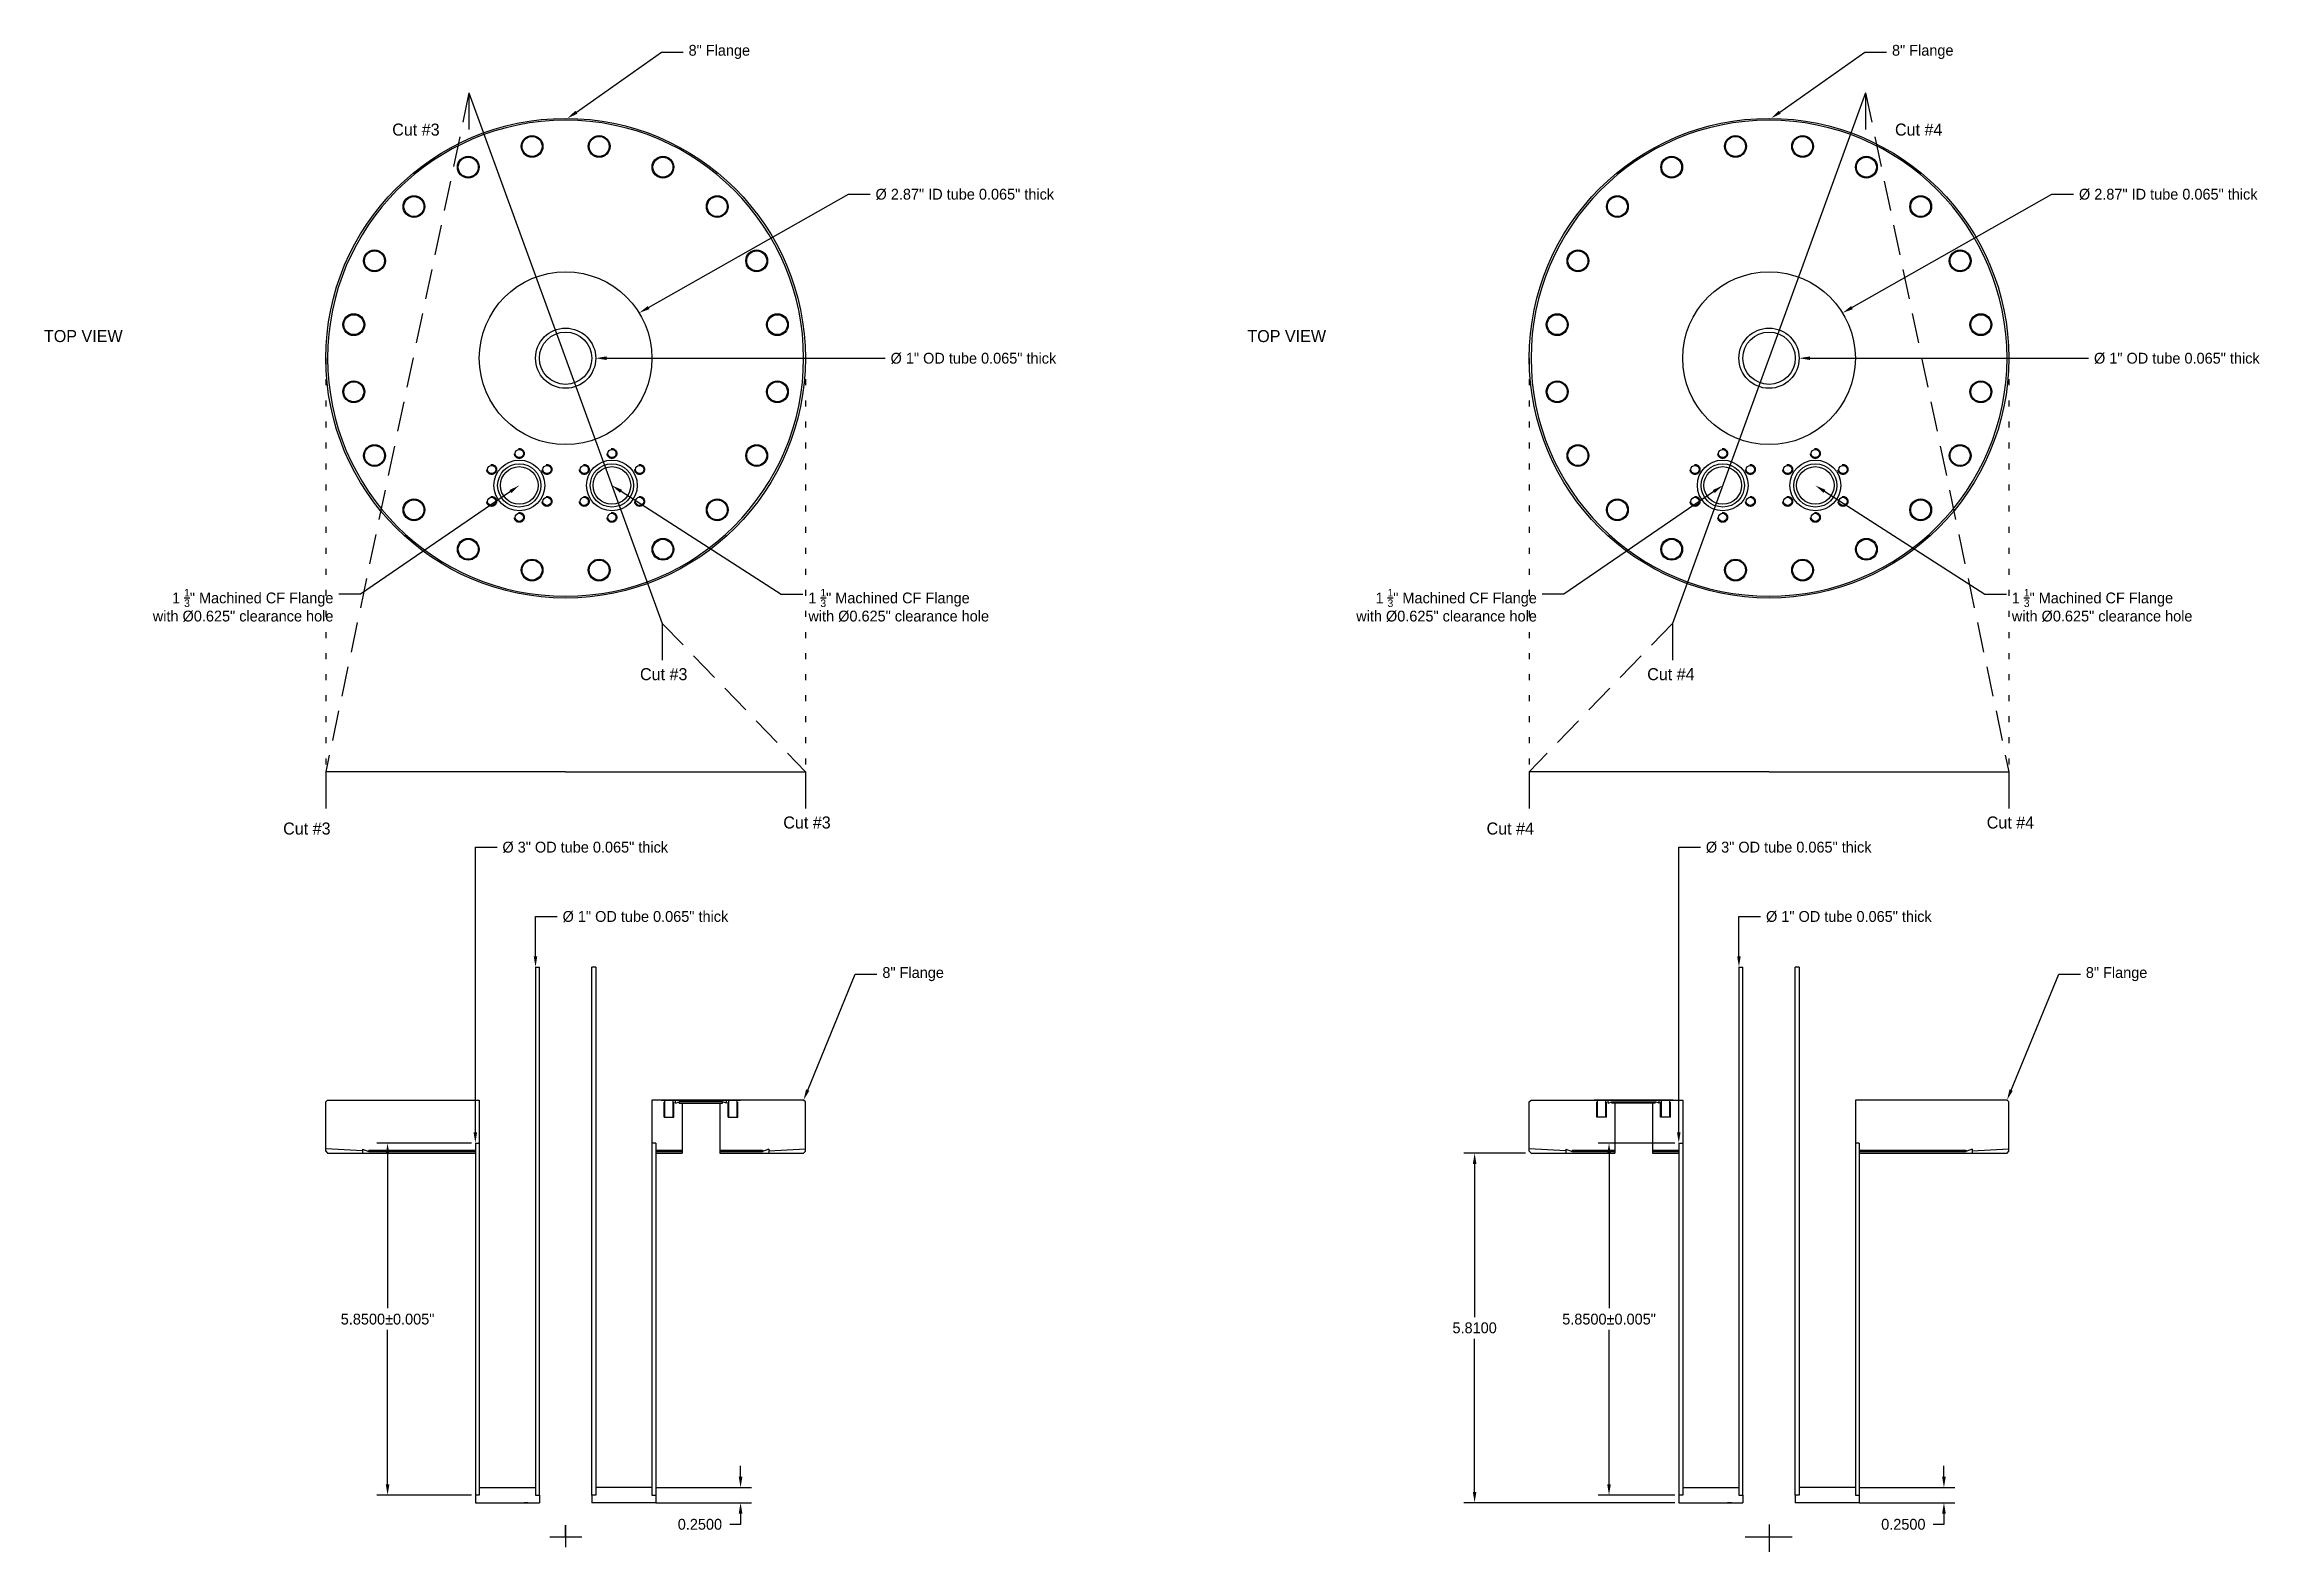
# Model space of a CAD drawing. Header units: inches. Extents: x -25 to 257, y -83 to 99.
# Drawn here: x 156.18 to 193, y -67.51 to -42.46 of the extents above; entities that cross this region are included whole.
import ezdxf
from ezdxf import colors
from ezdxf.entities.mleader import LeaderData, LeaderLine
from ezdxf.math import Vec2, Vec3

# ---------------------------------------------------------------- set-up
doc = ezdxf.new("R2010")
doc.units = ezdxf.units.IN
doc.header["$MEASUREMENT"] = 0
for name, pattern in [('DASHED', [0.75, 0.5, -0.25]), ('DOT', [0.25, 0, -0.25]), ('HIDDEN', [0.375, 0.25, -0.125])]:
    doc.linetypes.add(name, pattern=pattern)
doc.layers.add('DEFAULT_2', color=8, linetype='HIDDEN')
doc.dimstyles.get("Standard").update_dxf_attribs({"dimtxt": 0.18, "dimasz": 0.18, "dimexe": 0.18, "dimexo": 0.0625, "dimgap": 0.09, "dimtad": 0, "dimtih": 1, "dimtoh": 1, "dimdec": 4, "dimzin": 0, "dimdsep": 46, "dimtxsty": 'Standard', "dimcen": 0.09, "dimadec": 0, "dimazin": 0, "dimtfac": 1, "dimtdec": 4, "dimtofl": 0, "dimtmove": 0, "dimatfit": 3, "dimfxl": 1, "dimtolj": 1, "dimtzin": 0, "dimarcsym": 0})

msp = doc.modelspace()

# ---------------------------------------------------------------- texts
at = {"char_height": 0.2}
for s, width, insert, attachment_point in [('Cut #3', 1.172235, (161.96234, -43.7775), 1), ('Cut #4', 1.172235, (187.72518, -43.7775), 3), ('TOP VIEW', 3.2562863, (156.17427, -47.20872), 1), ('TOP VIEW', 3.2562863, (176.17427, -47.20872), 1), ('Cut #3', 1.172235, (166.0803, -52.82729), 1), ('Cut #4', 1.172235, (183.60722, -52.82729), 3), ('Cut #3', 1.172235, (160.14963, -55.39267), 1), ('Cut #3', 1.172235, (168.46154, -55.29218), 1), ('Cut #4', 1.172235, (180.14963, -55.39267), 1), ('Cut #4', 1.172235, (188.46154, -55.29218), 1)]:
    msp.add_mtext_dynamic_manual_height_columns(s, width=width, gutter_width=1, heights=[0], dxfattribs=dict(at, insert=insert, attachment_point=attachment_point))

# ---------------------------------------------------------------- blocks, each defined once
blk = doc.blocks.new('*D64')
at = {"color": 0, "lineweight": -2, "transparency": 16777216}
for p, q in [((167.751, -66.266), (167.751, -66.086)), ((166.341, -66.446), (167.931, -66.446)), ((166.341, -66.696), (167.931, -66.696)), ((167.751, -66.876), (167.751, -67.056)), ((167.751, -67.056), (167.571, -67.056))]:
    blk.add_line(p, q, dxfattribs=at)
at = {"color": 0, "transparency": 16777216}
for points in [[(167.721, -66.266), (167.781, -66.266), (167.751, -66.446)], [(167.721, -66.876), (167.781, -66.876), (167.751, -66.696)]]:
    blk.add_solid(points, dxfattribs=at)
at = {"layer": 'DEFPOINTS', "color": 0, "transparency": 16777216}
for p in [(166.279, -66.446), (166.279, -66.696), (167.751, -66.696)]:
    blk.add_point(p, dxfattribs=at)
at = {"color": 0, "transparency": 16777216, "insert": (167.076, -67.056), "char_height": 0.18, "attachment_point": 5}
blk.add_mtext('\\A1;0.2500', dxfattribs=at)
blk = doc.blocks.new('*D69')
at = {"color": 0, "lineweight": -2, "transparency": 16777216}
for p, q in [((163.281, -60.721), (161.705, -60.721)), ((161.885, -60.901), (161.885, -63.466)), ((161.885, -66.391), (161.885, -63.826)), ((163.281, -66.571), (161.705, -66.571))]:
    blk.add_line(p, q, dxfattribs=at)
at = {"color": 0, "transparency": 16777216}
for points in [[(161.855, -60.901), (161.915, -60.901), (161.885, -60.721)], [(161.855, -66.391), (161.915, -66.391), (161.885, -66.571)]]:
    blk.add_solid(points, dxfattribs=at)
at = {"layer": 'DEFPOINTS', "color": 0, "transparency": 16777216}
for p in [(163.344, -60.721), (161.885, -66.571), (163.344, -66.571)]:
    blk.add_point(p, dxfattribs=at)
at = {"color": 0, "transparency": 16777216, "insert": (161.885, -63.646), "char_height": 0.18, "attachment_point": 5}
blk.add_mtext('\\A1;5.8500%%P0.005"', dxfattribs=at)
blk = doc.blocks.new('*D65')
at = {"color": 0, "lineweight": -2, "transparency": 16777216}
for p, q in [((187.751, -66.266), (187.751, -66.086)), ((186.341, -66.446), (187.931, -66.446)), ((186.341, -66.696), (187.931, -66.696)), ((187.751, -66.876), (187.751, -67.056)), ((187.751, -67.056), (187.571, -67.056))]:
    blk.add_line(p, q, dxfattribs=at)
at = {"color": 0, "transparency": 16777216}
for points in [[(187.721, -66.266), (187.781, -66.266), (187.751, -66.446)], [(187.721, -66.876), (187.781, -66.876), (187.751, -66.696)]]:
    blk.add_solid(points, dxfattribs=at)
at = {"layer": 'DEFPOINTS', "color": 0, "transparency": 16777216}
for p in [(186.279, -66.446), (186.279, -66.696), (187.751, -66.696)]:
    blk.add_point(p, dxfattribs=at)
at = {"color": 0, "transparency": 16777216, "insert": (187.076, -67.056), "char_height": 0.18, "attachment_point": 5}
blk.add_mtext('\\A1;0.2500', dxfattribs=at)
blk = doc.blocks.new('*D70')
at = {"color": 0, "lineweight": -2, "transparency": 16777216}
for p, q in [((183.281, -60.721), (182.005, -60.721)), ((182.185, -60.901), (182.185, -63.466)), ((182.185, -66.391), (182.185, -63.826)), ((183.281, -66.571), (182.005, -66.571))]:
    blk.add_line(p, q, dxfattribs=at)
at = {"color": 0, "transparency": 16777216}
for points in [[(182.155, -60.901), (182.215, -60.901), (182.185, -60.721)], [(182.155, -66.391), (182.215, -66.391), (182.185, -66.571)]]:
    blk.add_solid(points, dxfattribs=at)
at = {"layer": 'DEFPOINTS', "color": 0, "transparency": 16777216}
for p in [(182.185, -60.721), (183.344, -60.721), (183.344, -66.571)]:
    blk.add_point(p, dxfattribs=at)
at = {"color": 0, "transparency": 16777216, "insert": (182.185, -63.646), "char_height": 0.18, "attachment_point": 5}
blk.add_mtext('\\A1;5.8500%%P0.005"', dxfattribs=at)
blk = doc.blocks.new('*D75')
at = {"color": 0, "lineweight": -2, "transparency": 16777216}
for p, q in [((180.796, -60.886), (179.771, -60.886)), ((179.951, -61.066), (179.951, -63.611)), ((179.951, -66.516), (179.951, -63.971)), ((183.281, -66.696), (179.771, -66.696))]:
    blk.add_line(p, q, dxfattribs=at)
at = {"color": 0, "transparency": 16777216}
for points in [[(179.921, -61.066), (179.981, -61.066), (179.951, -60.886)], [(179.921, -66.516), (179.981, -66.516), (179.951, -66.696)]]:
    blk.add_solid(points, dxfattribs=at)
at = {"layer": 'DEFPOINTS', "color": 0, "transparency": 16777216}
for p in [(180.859, -60.886), (179.951, -66.696), (183.344, -66.696)]:
    blk.add_point(p, dxfattribs=at)
at = {"color": 0, "transparency": 16777216, "insert": (179.951, -63.791), "char_height": 0.18, "attachment_point": 5}
blk.add_mtext('\\A1;5.8100', dxfattribs=at)

# ---------------------------------------------------------------- dimensions: what is measured, and where the dimension line sits
dim = msp.add_linear_dim(base=(161.88545, -66.57083), p1=(163.34376, -60.72083), p2=(163.34376, -66.57083), angle=90, text='<>%%P0.005"', dimstyle='Standard')
dim.commit()
dim.dimension.update_dxf_attribs({"geometry": '*D69', "text_midpoint": (161.88545, -63.64583)})
dim = msp.add_linear_dim(base=(182.18461, -60.72083), p1=(183.34376, -66.57083), p2=(183.34376, -60.72083), angle=90, text='<>%%P0.005"', dimstyle='Standard')
dim.commit()
dim.dimension.update_dxf_attribs({"geometry": '*D70', "text_midpoint": (182.18461, -63.64583), "dimtype": 160})
for base, p1, p2, picture, middle in [((179.95125, -66.69583), (180.85876, -60.88583), (183.34376, -66.69583), '*D75', (179.95125, -63.79083)), ((167.75142, -66.69583), (166.27876, -66.44583), (166.27876, -66.69583), '*D64', (167.07642, -67.05583)), ((187.75142, -66.69583), (186.27876, -66.44583), (186.27876, -66.69583), '*D65', (187.07642, -67.05583))]:
    dim = msp.add_linear_dim(base=base, p1=p1, p2=p2, angle=90, dimstyle='Standard')
    dim.commit()
    dim.dimension.update_dxf_attribs({"geometry": picture, "text_midpoint": middle})

# ---------------------------------------------------------------- linework, layer by layer
at = {"linetype": 'DASHED'}
for p, q in [((163.23807, -43.26505), (160.85876, -54.54782)), ((186.44945, -43.26505), (188.82876, -54.54782)), ((166.44752, -52.08293), (168.82876, -54.54782)), ((183.23807, -52.08293), (180.85876, -54.54782))]:
    msp.add_line(p, q, dxfattribs=at)
for p, q in [((163.23807, -43.26505), (163.23807, -43.87847)), ((163.23807, -43.26505), (166.44752, -52.08293)), ((186.44945, -43.26505), (183.24, -52.08293)), ((186.44945, -43.26505), (186.44945, -43.87847)), ((166.44752, -52.08293), (166.44752, -52.69634)), ((183.24, -52.08293), (183.24, -52.69634)), ((164.84376, -54.54782), (160.85876, -54.54782)), ((160.85876, -54.54782), (160.85876, -55.16123)), ((164.84376, -54.54782), (168.82876, -54.54782)), ((168.82876, -54.54782), (168.82876, -55.16123)), ((184.84376, -54.54782), (180.85876, -54.54782)), ((180.85876, -54.54782), (180.85876, -55.16123)), ((184.84376, -54.54782), (188.82876, -54.54782)), ((188.82876, -54.54782), (188.82876, -55.16123)), ((164.34376, -57.79583), (164.34376, -66.44583)), ((164.34376, -57.79583), (164.40876, -57.79583)), ((164.40876, -66.57083), (164.40876, -57.79583)), ((165.34376, -57.79583), (165.27876, -57.79583)), ((165.27876, -66.57083), (165.27876, -57.79583)), ((165.34376, -57.79583), (165.34376, -66.44583)), ((184.34376, -57.79583), (184.34376, -66.44583)), ((184.34376, -57.79583), (184.40876, -57.79583)), ((184.40876, -66.57083), (184.40876, -57.79583)), ((185.34376, -57.79583), (185.27876, -57.79583)), ((185.27876, -66.57083), (185.27876, -57.79583)), ((185.34376, -57.79583), (185.34376, -66.44583)), ((163.40876, -60.00583), (163.40876, -66.44583)), ((166.27876, -60.00583), (166.27876, -66.44583)), ((183.40876, -60.00583), (183.40876, -66.44583)), ((186.27876, -60.00583), (186.27876, -66.44583)), ((166.48076, -60.29083), (166.64476, -60.29083)), ((167.54276, -60.29083), (167.70676, -60.29083)), ((182.14476, -60.29083), (181.98076, -60.29083)), ((183.20676, -60.29083), (183.04276, -60.29083)), ((163.34376, -60.72083), (163.34376, -66.57083)), ((163.34376, -60.72083), (163.40876, -60.72083)), ((166.34376, -60.72083), (166.27876, -60.72083)), ((166.34376, -60.72083), (166.34376, -66.57083)), ((183.34376, -60.72083), (183.34376, -66.57083)), ((183.34376, -60.72083), (183.40876, -60.72083)), ((186.34376, -60.72083), (186.27876, -60.72083)), ((186.34376, -60.72083), (186.34376, -66.57083)), ((163.40876, -66.57083), (163.34376, -66.57083)), ((163.34376, -66.57083), (163.34376, -66.69583)), ((163.40876, -66.44583), (164.34376, -66.44583)), ((163.40876, -66.44583), (163.40876, -66.57083)), ((164.34376, -66.44583), (164.34376, -66.57083)), ((164.34376, -66.57083), (164.40876, -66.57083)), ((164.40876, -66.57083), (164.40876, -66.69583)), ((165.34376, -66.57083), (165.27876, -66.57083)), ((165.27876, -66.57083), (165.27876, -66.69583)), ((166.27876, -66.44583), (165.34376, -66.44583)), ((165.34376, -66.44583), (165.34376, -66.57083)), ((166.27876, -66.44583), (166.27876, -66.57083)), ((166.27876, -66.57083), (166.34376, -66.57083)), ((166.34376, -66.57083), (166.34376, -66.69583)), ((183.40876, -66.57083), (183.34376, -66.57083)), ((183.34376, -66.57083), (183.34376, -66.69583)), ((183.40876, -66.44583), (184.34376, -66.44583)), ((183.40876, -66.44583), (183.40876, -66.57083)), ((184.34376, -66.44583), (184.34376, -66.57083)), ((184.34376, -66.57083), (184.40876, -66.57083)), ((184.40876, -66.57083), (184.40876, -66.69583)), ((185.34376, -66.57083), (185.27876, -66.57083)), ((185.27876, -66.57083), (185.27876, -66.69583)), ((186.27876, -66.44583), (185.34376, -66.44583)), ((185.34376, -66.44583), (185.34376, -66.57083)), ((186.27876, -66.44583), (186.27876, -66.57083)), ((186.27876, -66.57083), (186.34376, -66.57083)), ((186.34376, -66.57083), (186.34376, -66.69583)), ((163.34376, -66.69583), (164.40876, -66.69583)), ((164.21876, -66.69583), (164.15626, -66.69583)), ((166.34376, -66.69583), (165.27876, -66.69583)), ((183.34376, -66.69583), (184.40876, -66.69583)), ((184.21876, -66.69583), (184.15626, -66.69583)), ((186.34376, -66.69583), (185.27876, -66.69583)), ((164.58435, -67.26583), (165.11363, -67.26583)), ((164.84376, -67.26583), (164.84376, -67.06692)), ((164.84376, -67.06692), (164.84376, -67.43561)), ((184.44754, -67.26583), (185.22906, -67.26583)), ((184.84376, -67.05876), (184.84376, -67.51023))]:
    msp.add_line(p, q)
at = {"linetype": 'DOT'}
for p, q in [((160.85876, -47.67663), (160.85876, -54.54782)), ((168.82876, -47.67663), (168.82876, -54.54782)), ((180.85876, -47.67663), (180.85876, -54.54782)), ((188.82876, -47.67663), (188.82876, -54.54782))]:
    msp.add_line(p, q, dxfattribs=at)
at = {"color": 7, "linetype": 'Continuous'}
for p, q in [((160.85876, -60.03583), (160.88876, -60.00583)), ((160.88876, -60.00583), (163.40876, -60.00583)), ((161.93876, -60.00583), (163.40876, -60.00583)), ((168.79876, -60.00583), (166.27876, -60.00583)), ((166.43876, -60.00583), (167.74876, -60.00583)), ((166.43876, -60.00583), (167.74876, -60.00583)), ((166.49476, -60.29083), (166.49476, -60.00583)), ((166.63076, -60.29083), (166.63076, -60.00583)), ((166.67176, -60.0544), (166.67176, -60.00583)), ((167.51576, -60.0544), (167.51576, -60.00583)), ((167.55676, -60.29083), (167.55676, -60.00583)), ((167.69276, -60.29083), (167.69276, -60.00583)), ((168.82876, -60.03583), (168.79876, -60.00583)), ((180.85876, -60.03583), (180.88876, -60.00583)), ((180.88876, -60.00583), (183.40876, -60.00583)), ((183.24876, -60.00583), (181.93876, -60.00583)), ((183.24876, -60.00583), (181.93876, -60.00583)), ((181.93876, -60.00583), (183.24876, -60.00583)), ((181.99476, -60.29083), (181.99476, -60.00583)), ((182.13076, -60.29083), (182.13076, -60.00583)), ((182.17176, -60.0544), (182.17176, -60.00583)), ((183.01576, -60.0544), (183.01576, -60.00583)), ((183.05676, -60.29083), (183.05676, -60.00583)), ((183.19276, -60.29083), (183.19276, -60.00583)), ((188.79876, -60.00583), (186.27876, -60.00583)), ((188.82876, -60.03583), (188.79876, -60.00583)), ((160.85876, -60.81582), (160.85876, -60.03583)), ((166.67176, -60.0544), (166.73376, -60.03183)), ((166.73376, -60.05583), (166.73376, -60.03183)), ((167.45376, -60.03183), (166.73376, -60.03183)), ((166.73376, -60.05583), (167.45376, -60.05583)), ((166.78126, -60.05583), (166.78126, -60.88583)), ((167.40626, -60.05583), (167.40626, -60.88583)), ((167.51576, -60.0544), (167.45376, -60.03183)), ((167.45376, -60.05583), (167.45376, -60.03183)), ((168.82876, -60.81582), (168.82876, -60.03583)), ((180.85876, -60.81582), (180.85876, -60.03583)), ((182.17176, -60.0544), (182.23376, -60.03183)), ((182.23376, -60.03183), (182.95376, -60.03183)), ((182.23376, -60.05583), (182.23376, -60.03183)), ((182.95376, -60.05583), (182.23376, -60.05583)), ((182.28126, -60.05583), (182.28126, -60.88583)), ((182.90626, -60.05583), (182.90626, -60.88583)), ((182.95376, -60.05583), (182.95376, -60.03183)), ((183.01576, -60.0544), (182.95376, -60.03183)), ((188.82876, -60.81582), (188.82876, -60.03583)), ((161.46876, -60.84778), (160.85876, -60.81582)), ((160.85888, -60.85583), (160.85888, -60.81582)), ((160.85888, -60.85583), (160.88888, -60.88583)), ((160.88888, -60.88583), (163.34376, -60.88583)), ((161.46876, -60.82162), (161.46876, -60.84778)), ((161.46876, -60.82162), (161.57376, -60.85983)), ((161.4689, -60.84779), (161.4689, -60.88583)), ((161.57376, -60.83583), (161.57376, -60.85983)), ((161.57376, -60.83583), (163.34376, -60.83583)), ((161.57376, -60.85983), (163.34376, -60.85983)), ((166.34376, -60.83583), (166.78126, -60.83583)), ((166.34376, -60.85983), (166.78126, -60.85983)), ((166.34376, -60.88583), (166.78126, -60.88583)), ((167.40626, -60.83583), (168.11376, -60.83583)), ((167.40626, -60.85983), (168.11376, -60.85983)), ((167.40626, -60.88583), (168.79864, -60.88583)), ((168.21876, -60.82162), (168.11376, -60.85983)), ((168.11376, -60.83583), (168.11376, -60.85983)), ((168.21861, -60.84779), (168.21861, -60.88583)), ((168.21876, -60.84778), (168.82876, -60.81582)), ((168.21876, -60.82162), (168.21876, -60.84778)), ((168.79864, -60.88583), (168.82864, -60.85583)), ((168.82864, -60.85583), (168.82864, -60.81582)), ((181.46876, -60.84778), (180.85876, -60.81582)), ((180.85888, -60.85583), (180.85888, -60.81582)), ((180.85888, -60.85583), (180.88888, -60.88583)), ((180.88888, -60.88583), (182.28126, -60.88583)), ((181.46876, -60.82162), (181.46876, -60.84778)), ((181.46876, -60.82162), (181.57376, -60.85983)), ((181.4689, -60.84779), (181.4689, -60.88583)), ((181.57376, -60.83583), (181.57376, -60.85983)), ((181.57376, -60.83583), (182.28126, -60.83583)), ((181.57376, -60.85983), (182.28126, -60.85983)), ((182.90626, -60.83583), (183.34376, -60.83583)), ((182.90626, -60.85983), (183.34376, -60.85983)), ((182.90626, -60.88583), (183.34376, -60.88583)), ((186.34376, -60.83583), (188.11376, -60.83583)), ((186.34376, -60.85983), (188.11376, -60.85983)), ((186.34376, -60.88583), (188.79864, -60.88583)), ((188.21876, -60.82162), (188.11376, -60.85983)), ((188.11376, -60.83583), (188.11376, -60.85983)), ((188.21861, -60.84779), (188.21861, -60.88583)), ((188.21876, -60.84778), (188.82876, -60.81582)), ((188.21876, -60.82162), (188.21876, -60.84778)), ((188.79864, -60.88583), (188.82864, -60.85583)), ((188.82864, -60.85583), (188.82864, -60.81582))]:
    msp.add_line(p, q, dxfattribs=at)
for centre, radius in [((164.84376, -47.67663), 3.985), ((184.84376, -47.67663), 3.985), ((164.28623, -44.15651), 0.181), ((164.28623, -44.15651), 0.166), ((165.40129, -44.15651), 0.181), ((165.40129, -44.15651), 0.166), ((184.28623, -44.15651), 0.181), ((184.28623, -44.15651), 0.166), ((185.40129, -44.15651), 0.181), ((185.40129, -44.15651), 0.166), ((163.22574, -44.50109), 0.181), ((163.22574, -44.50109), 0.166), ((166.46178, -44.50109), 0.181), ((166.46178, -44.50109), 0.166), ((183.22574, -44.50109), 0.181), ((183.22574, -44.50109), 0.166), ((186.46178, -44.50109), 0.181), ((186.46178, -44.50109), 0.166), ((162.32363, -45.15651), 0.181), ((162.32363, -45.15651), 0.166), ((167.36389, -45.15651), 0.181), ((167.36389, -45.15651), 0.166), ((182.32363, -45.15651), 0.181), ((182.32363, -45.15651), 0.166), ((187.36389, -45.15651), 0.181), ((187.36389, -45.15651), 0.166), ((161.66821, -46.05861), 0.181), ((161.66821, -46.05861), 0.166), ((168.01931, -46.05861), 0.181), ((168.01931, -46.05861), 0.166), ((181.66821, -46.05861), 0.181), ((181.66821, -46.05861), 0.166), ((188.01931, -46.05861), 0.181), ((188.01931, -46.05861), 0.166), ((161.32364, -47.1191), 0.181), ((161.32364, -47.1191), 0.166), ((168.36388, -47.1191), 0.181), ((168.36388, -47.1191), 0.166), ((181.32364, -47.1191), 0.181), ((181.32364, -47.1191), 0.166), ((188.36388, -47.1191), 0.181), ((188.36388, -47.1191), 0.166), ((161.32364, -48.23417), 0.181), ((161.32364, -48.23417), 0.166), ((168.36388, -48.23417), 0.181), ((168.36388, -48.23417), 0.166), ((181.32364, -48.23417), 0.181), ((181.32364, -48.23417), 0.166), ((188.36388, -48.23417), 0.181), ((188.36388, -48.23417), 0.166), ((161.66821, -49.29466), 0.181), ((161.66821, -49.29466), 0.166), ((164.07421, -49.25994), 0.068), ((165.6133, -49.25994), 0.068), ((168.01931, -49.29466), 0.181), ((168.01931, -49.29466), 0.166), ((181.66821, -49.29466), 0.181), ((181.66821, -49.29466), 0.166), ((184.07421, -49.25994), 0.068), ((185.6133, -49.25994), 0.068), ((188.01931, -49.29466), 0.181), ((188.01931, -49.29466), 0.166), ((163.61435, -49.52544), 0.068), ((164.07421, -49.79094), 0.422), ((164.07421, -49.79094), 0.36), ((164.07421, -49.79094), 0.3125), ((164.53407, -49.52544), 0.068), ((165.15345, -49.52544), 0.068), ((165.6133, -49.79094), 0.422), ((165.6133, -49.79094), 0.36), ((165.6133, -49.79094), 0.3125), ((166.07316, -49.52544), 0.068), ((183.61435, -49.52544), 0.068), ((184.07421, -49.79094), 0.422), ((184.07421, -49.79094), 0.36), ((184.07421, -49.79094), 0.3125), ((184.53407, -49.52544), 0.068), ((185.15345, -49.52544), 0.068), ((185.6133, -49.79094), 0.422), ((185.6133, -49.79094), 0.36), ((185.6133, -49.79094), 0.3125), ((186.07316, -49.52544), 0.068), ((162.32363, -50.19676), 0.181), ((162.32363, -50.19676), 0.166), ((163.61435, -50.05644), 0.068), ((164.53407, -50.05644), 0.068), ((165.15345, -50.05644), 0.068), ((166.07316, -50.05644), 0.068), ((167.36389, -50.19676), 0.181), ((167.36389, -50.19676), 0.166), ((182.32363, -50.19676), 0.181), ((182.32363, -50.19676), 0.166), ((183.61435, -50.05644), 0.068), ((184.53407, -50.05644), 0.068), ((185.15345, -50.05644), 0.068), ((186.07316, -50.05644), 0.068), ((187.36389, -50.19676), 0.181), ((187.36389, -50.19676), 0.166), ((164.07421, -50.32194), 0.068), ((165.6133, -50.32194), 0.068), ((184.07421, -50.32194), 0.068), ((185.6133, -50.32194), 0.068), ((163.22574, -50.85218), 0.181), ((163.22574, -50.85218), 0.166), ((166.46178, -50.85218), 0.181), ((166.46178, -50.85218), 0.166), ((183.22574, -50.85218), 0.181), ((183.22574, -50.85218), 0.166), ((186.46178, -50.85218), 0.181), ((186.46178, -50.85218), 0.166), ((164.28623, -51.19675), 0.181), ((164.28623, -51.19675), 0.166), ((165.40129, -51.19675), 0.181), ((165.40129, -51.19675), 0.166), ((184.28623, -51.19675), 0.181), ((184.28623, -51.19675), 0.166), ((185.40129, -51.19675), 0.181), ((185.40129, -51.19675), 0.166)]:
    msp.add_circle(centre, radius, dxfattribs=at)
for centre, radius in [((164.84376, -47.67663), 1.435), ((184.84376, -47.67663), 1.435), ((164.84376, -47.67663), 0.5), ((164.84376, -47.67663), 0.435), ((184.84376, -47.67663), 0.5), ((184.84376, -47.67663), 0.435)]:
    msp.add_circle(centre, radius)
for centre, start, end in [((164.84376, -47.67663), 90, 270), ((164.84376, -47.67663), 270, 90), ((184.84376, -47.67663), 90, 270), ((184.84376, -47.67663), 270, 90)]:
    msp.add_arc(centre, 3.955, start, end, dxfattribs=at)
at = {"layer": 'DEFAULT_2', "color": 8, "linetype": 'HIDDEN'}
for p, q in [((166.48076, -60.29083), (166.48076, -60.00583)), ((166.64476, -60.29083), (166.64476, -60.00583)), ((167.54276, -60.29083), (167.54276, -60.00583)), ((167.70676, -60.29083), (167.70676, -60.00583)), ((181.98076, -60.29083), (181.98076, -60.00583)), ((182.14476, -60.29083), (182.14476, -60.00583)), ((183.04276, -60.29083), (183.04276, -60.00583)), ((183.20676, -60.29083), (183.20676, -60.00583))]:
    msp.add_line(p, q, dxfattribs=at)
for centre in [(164.07421, -49.25994), (165.6133, -49.25994), (184.07421, -49.25994), (185.6133, -49.25994), (163.61435, -49.52544), (164.53407, -49.52544), (165.15345, -49.52544), (166.07316, -49.52544), (183.61435, -49.52544), (184.53407, -49.52544), (185.15345, -49.52544), (186.07316, -49.52544), (163.61435, -50.05644), (164.53407, -50.05644), (165.15345, -50.05644), (166.07316, -50.05644), (183.61435, -50.05644), (184.53407, -50.05644), (185.15345, -50.05644), (186.07316, -50.05644), (164.07421, -50.32194), (165.6133, -50.32194), (184.07421, -50.32194), (185.6133, -50.32194)]:
    msp.add_circle(centre, 0.082, dxfattribs=at)

msp.set_redraw_order([(e.dxf.handle, doc.entitydb.next_handle()) for e in msp.query("TEXT MTEXT ATTDEF DIMENSION ARC_DIMENSION")])  # texts and dimensions are drawn at this point

# ---------------------------------------------------------------- leaders
ml = msp.add_multileader_mtext('Standard')
ml.set_content('8" Flange', color=256)
ml.set_leader_properties()
ml.build(insert=Vec2(0, 0))
ml.multileader.update_dxf_attribs({"dogleg_length": 0.36, "arrow_head_size": 0.18})
ctx = ml.context
ctx.base_point, ctx.char_height, ctx.arrow_head_size, ctx.landing_gap_size, ctx.plane_origin = Vec3(166.7975, -42.58964), 0.18, 0.18, 0.09, Vec3(164.87501, -43.69176)
notes = []
notes.append((ctx, [(0, (1, 1, 0), (166.4375, -42.58964), (1, 0), 0.36, [(0, [(164.87501, -43.69176)], 0, [])])]))
ctx.mtext.insert, ctx.mtext.flow_direction = Vec3(166.8875, -42.46964), 5
ml = msp.add_multileader_mtext('Standard')
ml.set_content('8" Flange', color=256)
ml.set_leader_properties()
ml.build(insert=Vec2(0, 0))
ml.multileader.update_dxf_attribs({"dogleg_length": 0.36, "arrow_head_size": 0.18})
ctx = ml.context
ctx.base_point, ctx.char_height, ctx.arrow_head_size, ctx.landing_gap_size, ctx.plane_origin = Vec3(186.7975, -42.58964), 0.18, 0.18, 0.09, Vec3(184.87501, -43.69176)
notes.append((ctx, [(0, (1, 1, 0), (186.4375, -42.58964), (1, 0), 0.36, [(0, [(184.87501, -43.69176)], 0, [])])]))
ctx.mtext.insert, ctx.mtext.flow_direction = Vec3(186.8875, -42.46964), 5
ml = msp.add_multileader_mtext('Standard')
ml.set_content('%%C 2.87" ID tube 0.065" thick', color=256)
ml.set_leader_properties()
ml.build(insert=Vec2(0, 0))
ml.multileader.update_dxf_attribs({"dogleg_length": 0.36, "arrow_head_size": 0.18})
ctx = ml.context
ctx.base_point, ctx.char_height, ctx.arrow_head_size, ctx.landing_gap_size, ctx.plane_origin = Vec3(169.90466, -44.95103), 0.18, 0.18, 0.09, Vec3(164.84376, -47.67663)
notes.append((ctx, [(0, (1, 1, 0), (169.54466, -44.95103), (1, 0), 0.36, [(0, [(166.0657, -46.92425)], 0, [])])]))
ctx.mtext.insert, ctx.mtext.flow_direction = Vec3(169.99466, -44.86103), 5
ml = msp.add_multileader_mtext('Standard')
ml.set_content('%%C 2.87" ID tube 0.065" thick', color=256)
ml.set_leader_properties()
ml.build(insert=Vec2(0, 0))
ml.multileader.update_dxf_attribs({"dogleg_length": 0.36, "arrow_head_size": 0.18})
ctx = ml.context
ctx.base_point, ctx.char_height, ctx.arrow_head_size, ctx.landing_gap_size, ctx.plane_origin = Vec3(189.90466, -44.95103), 0.18, 0.18, 0.09, Vec3(184.84376, -47.67663)
notes.append((ctx, [(0, (1, 1, 0), (189.54466, -44.95103), (1, 0), 0.36, [(0, [(186.0657, -46.92425)], 0, [])])]))
ctx.mtext.insert, ctx.mtext.flow_direction = Vec3(189.99466, -44.86103), 5
ml = msp.add_multileader_mtext('Standard')
ml.set_content('%%C 1" OD tube 0.065" thick', color=256)
ml.set_leader_properties()
ml.build(insert=Vec2(0, 0))
ml.multileader.update_dxf_attribs({"dogleg_length": 0.36, "arrow_head_size": 0.18})
ctx = ml.context
ctx.base_point, ctx.char_height, ctx.arrow_head_size, ctx.landing_gap_size, ctx.plane_origin = Vec3(170.15462, -47.67663), 0.18, 0.18, 0.09, Vec3(164.84376, -47.67663)
notes.append((ctx, [(0, (1, 1, 0), (169.79462, -47.67663), (1, 0), 0.36, [(0, [(165.34376, -47.67663)], 0, [])])]))
ctx.mtext.insert, ctx.mtext.flow_direction = Vec3(170.24462, -47.58663), 5
ml = msp.add_multileader_mtext('Standard')
ml.set_content('%%C 1" OD tube 0.065" thick', color=256)
ml.set_leader_properties()
ml.build(insert=Vec2(0, 0))
ml.multileader.update_dxf_attribs({"dogleg_length": 0.36, "arrow_head_size": 0.18})
ctx = ml.context
ctx.base_point, ctx.char_height, ctx.arrow_head_size, ctx.landing_gap_size, ctx.plane_origin = Vec3(190.15462, -47.67663), 0.18, 0.18, 0.09, Vec3(184.84376, -47.67663)
notes.append((ctx, [(0, (1, 1, 0), (189.79462, -47.67663), (1, 0), 0.36, [(0, [(185.34376, -47.67663)], 0, [])])]))
ctx.mtext.insert, ctx.mtext.flow_direction = Vec3(190.24462, -47.58663), 5
ml = msp.add_multileader_mtext('Standard')
ml.set_content('\\A1;1 {\\H0.7x;\\S1/3;}" Machined CF Flange\\Pwith %%C0.625" clearance hole', color=256)
ml.set_leader_properties()
ml.build(insert=Vec2(0, 0))
ml.multileader.update_dxf_attribs({"dogleg_length": 0.36, "arrow_head_size": 0.18})
ctx = ml.context
ctx.base_point, ctx.char_height, ctx.arrow_head_size, ctx.landing_gap_size, ctx.plane_origin = Vec3(156.60523, -51.5994), 0.18, 0.18, 0.09, Vec3(164.07421, -49.79094)
ctx.text_align_type = 2
notes.append((ctx, [(0, (1, 1, 0), (161.43523, -51.5994), (-1, 0), 0.36, [(0, [(164.07421, -49.79094)], 0, [])])]))
ctx.mtext.insert, ctx.mtext.alignment, ctx.mtext.flow_direction = Vec3(160.98523, -51.5094), 3, 5
ml = msp.add_multileader_mtext('Standard')
ml.set_content('\\A1;1 {\\H0.7x;\\S1/3;}" Machined CF Flange\\Pwith %%C0.625" clearance hole', color=256)
ml.set_leader_properties()
ml.build(insert=Vec2(0, 0))
ml.multileader.update_dxf_attribs({"dogleg_length": 0.36, "arrow_head_size": 0.18})
ctx = ml.context
ctx.base_point, ctx.char_height, ctx.arrow_head_size, ctx.landing_gap_size, ctx.plane_origin = Vec3(168.78848, -51.5994), 0.18, 0.18, 0.09, Vec3(165.6133, -49.79094)
notes.append((ctx, [(0, (1, 1, 0), (168.42848, -51.5994), (1, 0), 0.36, [(0, [(165.6133, -49.79094)], 0, [])])]))
ctx.mtext.insert, ctx.mtext.flow_direction = Vec3(168.87848, -51.5094), 5
ml = msp.add_multileader_mtext('Standard')
ml.set_content('\\A1;1 {\\H0.7x;\\S1/3;}" Machined CF Flange\\Pwith %%C0.625" clearance hole', color=256)
ml.set_leader_properties()
ml.build(insert=Vec2(0, 0))
ml.multileader.update_dxf_attribs({"dogleg_length": 0.36, "arrow_head_size": 0.18})
ctx = ml.context
ctx.base_point, ctx.char_height, ctx.arrow_head_size, ctx.landing_gap_size, ctx.plane_origin = Vec3(176.60523, -51.5994), 0.18, 0.18, 0.09, Vec3(184.07421, -49.79094)
ctx.text_align_type = 2
notes.append((ctx, [(0, (1, 1, 0), (181.43523, -51.5994), (-1, 0), 0.36, [(0, [(184.07421, -49.79094)], 0, [])])]))
ctx.mtext.insert, ctx.mtext.alignment, ctx.mtext.flow_direction = Vec3(180.98523, -51.5094), 3, 5
ml = msp.add_multileader_mtext('Standard')
ml.set_content('\\A1;1 {\\H0.7x;\\S1/3;}" Machined CF Flange\\Pwith %%C0.625" clearance hole', color=256)
ml.set_leader_properties()
ml.build(insert=Vec2(0, 0))
ml.multileader.update_dxf_attribs({"dogleg_length": 0.36, "arrow_head_size": 0.18})
ctx = ml.context
ctx.base_point, ctx.char_height, ctx.arrow_head_size, ctx.landing_gap_size, ctx.plane_origin = Vec3(188.78848, -51.5994), 0.18, 0.18, 0.09, Vec3(185.6133, -49.79094)
notes.append((ctx, [(0, (1, 1, 0), (188.42848, -51.5994), (1, 0), 0.36, [(0, [(185.6133, -49.79094)], 0, [])])]))
ctx.mtext.insert, ctx.mtext.flow_direction = Vec3(188.87848, -51.5094), 5
ml = msp.add_multileader_mtext('Standard')
ml.set_content('%%C 3" OD tube 0.065" thick', color=256)
ml.set_leader_properties()
ml.build(insert=Vec2(0, 0))
ml.multileader.update_dxf_attribs({"dogleg_length": 0.36, "arrow_head_size": 0.18})
ctx = ml.context
ctx.base_point, ctx.char_height, ctx.arrow_head_size, ctx.landing_gap_size, ctx.plane_origin = Vec3(163.70376, -55.80176), 0.18, 0.18, 0.09, Vec3(163.34376, -60.00583)
notes.append((ctx, [(0, (1, 1, 0), (163.34376, -55.80176), (1, 0), 0.36, [(0, [(163.34376, -60.72083)], 0, [])])]))
ctx.mtext.insert, ctx.mtext.flow_direction = Vec3(163.79376, -55.71176), 5
ml = msp.add_multileader_mtext('Standard')
ml.set_content('%%C 3" OD tube 0.065" thick', color=256)
ml.set_leader_properties()
ml.build(insert=Vec2(0, 0))
ml.multileader.update_dxf_attribs({"dogleg_length": 0.36, "arrow_head_size": 0.18})
ctx = ml.context
ctx.base_point, ctx.char_height, ctx.arrow_head_size, ctx.landing_gap_size, ctx.plane_origin = Vec3(183.70376, -55.80176), 0.18, 0.18, 0.09, Vec3(183.34376, -60.00583)
notes.append((ctx, [(0, (1, 1, 0), (183.34376, -55.80176), (1, 0), 0.36, [(0, [(183.34376, -60.72083)], 0, [])])]))
ctx.mtext.insert, ctx.mtext.flow_direction = Vec3(183.79376, -55.71176), 5
ml = msp.add_multileader_mtext('Standard')
ml.set_content('%%C 1" OD tube 0.065" thick', color=256)
ml.set_leader_properties()
ml.build(insert=Vec2(0, 0))
ml.multileader.update_dxf_attribs({"dogleg_length": 0.36, "arrow_head_size": 0.18})
ctx = ml.context
ctx.base_point, ctx.char_height, ctx.arrow_head_size, ctx.landing_gap_size, ctx.plane_origin = Vec3(164.70376, -56.95379), 0.18, 0.18, 0.09, Vec3(164.34376, -57.79583)
notes.append((ctx, [(0, (1, 1, 0), (164.34376, -56.95379), (1, 0), 0.36, [(0, [(164.34376, -57.79583)], 0, [])])]))
ctx.mtext.insert, ctx.mtext.flow_direction = Vec3(164.79376, -56.86379), 5
ml = msp.add_multileader_mtext('Standard')
ml.set_content('%%C 1" OD tube 0.065" thick', color=256)
ml.set_leader_properties()
ml.build(insert=Vec2(0, 0))
ml.multileader.update_dxf_attribs({"dogleg_length": 0.36, "arrow_head_size": 0.18})
ctx = ml.context
ctx.base_point, ctx.char_height, ctx.arrow_head_size, ctx.landing_gap_size, ctx.plane_origin = Vec3(184.70376, -56.95379), 0.18, 0.18, 0.09, Vec3(184.34376, -57.79583)
notes.append((ctx, [(0, (1, 1, 0), (184.34376, -56.95379), (1, 0), 0.36, [(0, [(184.34376, -57.79583)], 0, [])])]))
ctx.mtext.insert, ctx.mtext.flow_direction = Vec3(184.79376, -56.86379), 5
ml = msp.add_multileader_mtext('Standard')
ml.set_content('8" Flange', color=256)
ml.set_leader_properties()
ml.build(insert=Vec2(0, 0))
ml.multileader.update_dxf_attribs({"dogleg_length": 0.36, "arrow_head_size": 0.18})
ctx = ml.context
ctx.base_point, ctx.char_height, ctx.arrow_head_size, ctx.landing_gap_size, ctx.plane_origin = Vec3(170.01872, -57.91526), 0.18, 0.18, 0.09, Vec3(168.79876, -60.00583)
notes.append((ctx, [(0, (1, 1, 0), (169.65872, -57.91526), (1, 0), 0.36, [(0, [(168.79876, -60.00583)], 0, [])])]))
ctx.mtext.insert, ctx.mtext.flow_direction = Vec3(170.10872, -57.79526), 5
ml = msp.add_multileader_mtext('Standard')
ml.set_content('8" Flange', color=256)
ml.set_leader_properties()
ml.build(insert=Vec2(0, 0))
ml.multileader.update_dxf_attribs({"dogleg_length": 0.36, "arrow_head_size": 0.18})
ctx = ml.context
ctx.base_point, ctx.char_height, ctx.arrow_head_size, ctx.landing_gap_size, ctx.plane_origin = Vec3(190.01872, -57.91526), 0.18, 0.18, 0.09, Vec3(188.79876, -60.00583)
notes.append((ctx, [(0, (1, 1, 0), (189.65872, -57.91526), (1, 0), 0.36, [(0, [(188.79876, -60.00583)], 0, [])])]))
ctx.mtext.insert, ctx.mtext.flow_direction = Vec3(190.10872, -57.79526), 5
for ctx, leaders in notes:
    for number, flags, end, landing, length, lines in leaders:
        leader = LeaderData()
        leader.index, (leader.has_last_leader_line, leader.has_dogleg_vector, leader.attachment_direction) = number, flags
        leader.last_leader_point, leader.dogleg_vector, leader.dogleg_length = Vec3(end), Vec3(landing), length
        for number, points, colour, breaks in lines:
            line = LeaderLine()
            line.index, line.vertices, line.color, line.breaks = number, Vec3.list(points), colors.encode_raw_color(colour), breaks
            leader.lines.append(line)
        ctx.leaders.append(leader)

doc.saveas('drawing.dxf')
